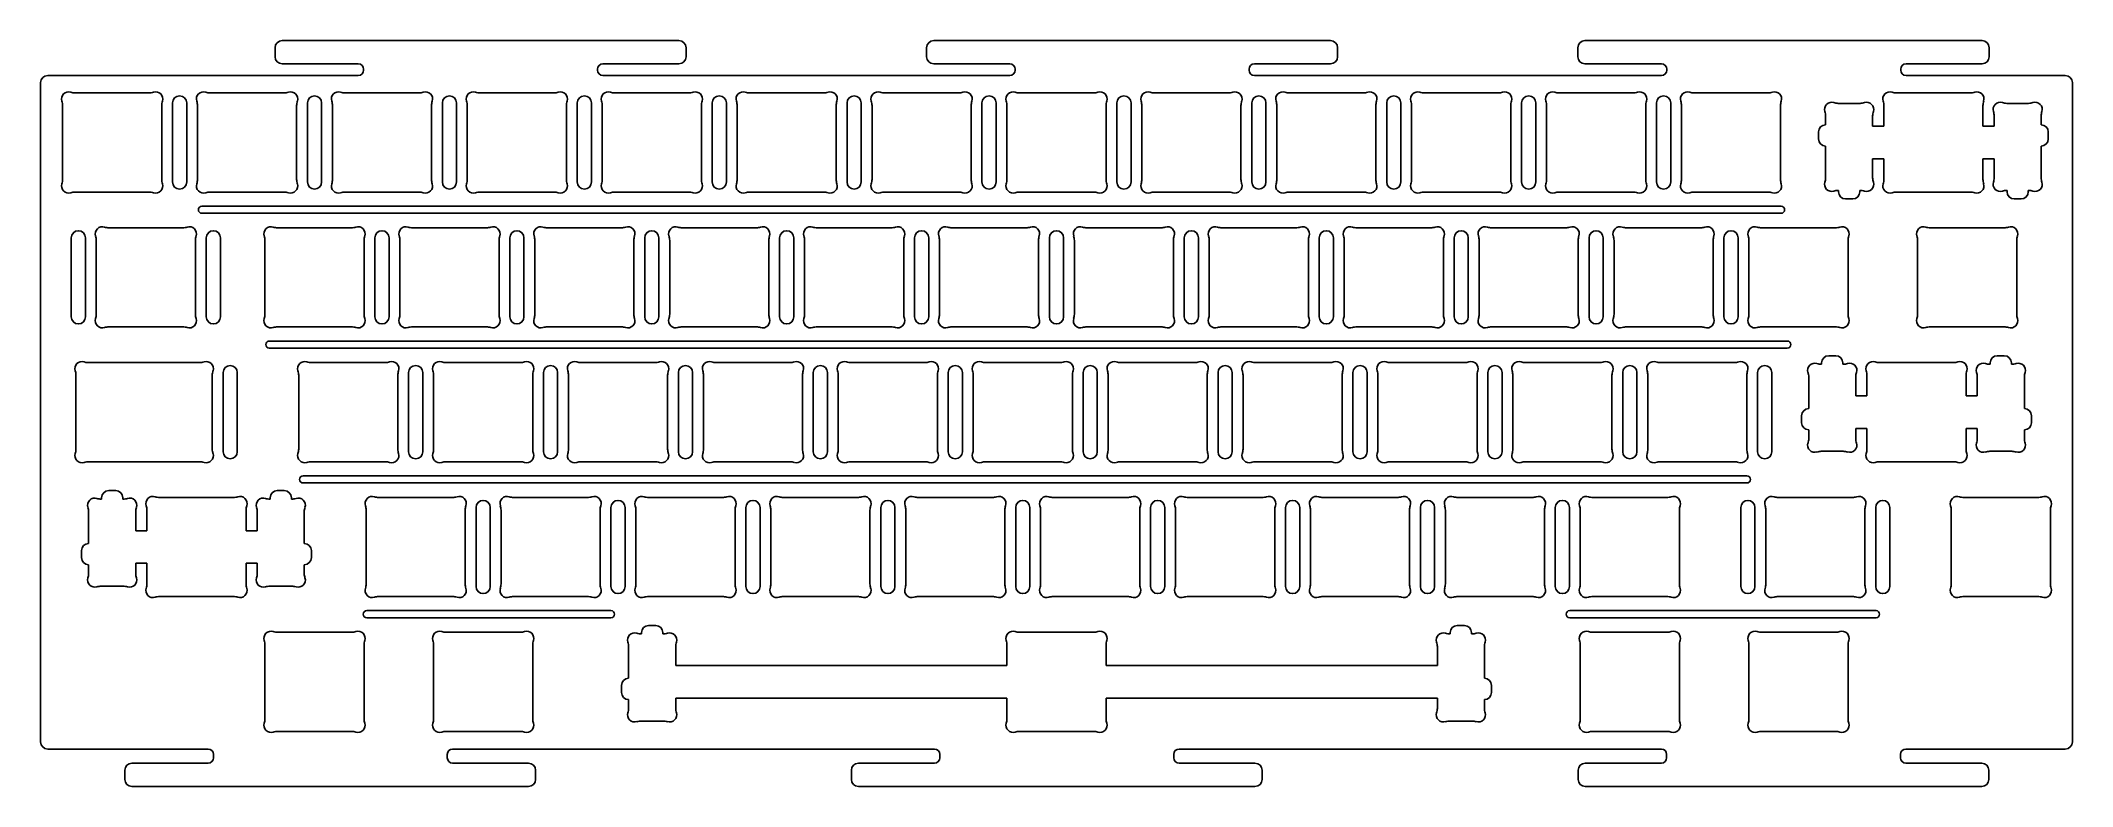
# Model space of a CAD drawing. Header units: millimetres. Extents: x 1946 to 2233, y 1790 to 1896.
import ezdxf

# ---------------------------------------------------------------- set-up
doc = ezdxf.new("R2010")
doc.units = ezdxf.units.MM

msp = doc.modelspace()

# ---------------------------------------------------------------- linework, layer by layer
for p, q in [((1979.34, 1894.51), (1979.34, 1893.23)), ((2036.37, 1895.51), (1980.34, 1895.51)), ((2037.37, 1893.23), (2037.37, 1894.51)), ((2071.34, 1894.51), (2071.34, 1893.23)), ((2128.37, 1895.51), (2072.34, 1895.51)), ((2129.37, 1893.23), (2129.37, 1894.51)), ((2163.29, 1894.51), (2163.29, 1893.23)), ((2220.39, 1895.51), (2164.29, 1895.51)), ((2221.39, 1894.51), (2221.39, 1893.23)), ((1980.34, 1892.23), (1991.09, 1892.23)), ((1991.84, 1891.48), (1991.84, 1891.33)), ((2024.87, 1891.48), (2024.87, 1891.33)), ((2025.62, 1892.23), (2036.37, 1892.23)), ((2072.34, 1892.23), (2083.09, 1892.23)), ((2083.84, 1891.33), (2083.84, 1891.48)), ((2116.87, 1891.48), (2116.87, 1891.33)), ((2117.62, 1892.23), (2128.37, 1892.23)), ((2164.29, 1892.23), (2175.11, 1892.23)), ((2175.86, 1891.33), (2175.86, 1891.48)), ((2208.89, 1891.48), (2208.89, 1891.33)), ((2220.39, 1892.23), (2209.64, 1892.23)), ((1946.23, 1889.58), (1946.23, 1796.43)), ((1991.09, 1890.58), (1947.23, 1890.58)), ((1951.11, 1888.12), (1961.55, 1888.12)), ((1970.16, 1888.12), (1980.6, 1888.12)), ((1989.21, 1888.12), (1999.65, 1888.12)), ((2008.26, 1888.12), (2018.7, 1888.12)), ((2025.62, 1890.58), (2083.09, 1890.58)), ((2027.31, 1888.12), (2037.75, 1888.12)), ((2046.36, 1888.12), (2056.8, 1888.12)), ((2065.41, 1888.12), (2075.85, 1888.12)), ((2084.46, 1888.12), (2094.9, 1888.12)), ((2103.51, 1888.12), (2113.95, 1888.12)), ((2117.62, 1890.58), (2175.11, 1890.58)), ((2122.56, 1888.12), (2133, 1888.12)), ((2141.61, 1888.12), (2152.05, 1888.12)), ((2160.66, 1888.12), (2171.1, 1888.12)), ((2179.71, 1888.12), (2190.15, 1888.12)), ((2208.29, 1888.12), (2218.73, 1888.12)), ((2209.64, 1890.58), (2232.13, 1890.58)), ((2233.13, 1889.58), (2233.13, 1796.43)), ((1949.33, 1886.34), (1949.33, 1875.9)), ((1963.33, 1886.34), (1963.33, 1875.9)), ((1964.86, 1886.71), (1964.86, 1875.54)), ((1966.86, 1875.54), (1966.86, 1886.71)), ((1968.38, 1886.34), (1968.38, 1875.9)), ((1982.38, 1886.34), (1982.38, 1875.9)), ((1983.91, 1886.71), (1983.91, 1875.54)), ((1985.91, 1875.54), (1985.91, 1886.71)), ((1987.43, 1886.34), (1987.43, 1875.9)), ((2001.43, 1886.34), (2001.43, 1875.9)), ((2002.96, 1886.71), (2002.96, 1875.54)), ((2004.96, 1875.54), (2004.96, 1886.71)), ((2006.48, 1886.34), (2006.48, 1875.9)), ((2020.48, 1886.34), (2020.48, 1875.9)), ((2022.01, 1886.71), (2022.01, 1875.54)), ((2024.01, 1875.54), (2024.01, 1886.71)), ((2025.53, 1886.34), (2025.53, 1875.9)), ((2039.53, 1886.34), (2039.53, 1875.9)), ((2041.06, 1886.71), (2041.06, 1875.54)), ((2043.06, 1875.54), (2043.06, 1886.71)), ((2044.58, 1886.34), (2044.58, 1875.9)), ((2058.58, 1886.34), (2058.58, 1875.9)), ((2060.1, 1886.71), (2060.1, 1875.54)), ((2062.1, 1875.54), (2062.1, 1886.71)), ((2063.63, 1886.34), (2063.63, 1875.9)), ((2077.63, 1886.34), (2077.63, 1875.9)), ((2079.16, 1886.71), (2079.16, 1875.54)), ((2081.16, 1875.54), (2081.16, 1886.71)), ((2082.68, 1886.34), (2082.68, 1875.9)), ((2096.68, 1886.34), (2096.68, 1875.9)), ((2098.21, 1886.71), (2098.21, 1875.54)), ((2100.21, 1875.54), (2100.21, 1886.71)), ((2101.73, 1886.34), (2101.73, 1875.9)), ((2115.73, 1886.34), (2115.73, 1875.9)), ((2117.26, 1886.71), (2117.26, 1875.54)), ((2119.26, 1875.54), (2119.26, 1886.71)), ((2120.78, 1886.34), (2120.78, 1875.9)), ((2134.78, 1886.34), (2134.78, 1875.9)), ((2136.31, 1886.71), (2136.31, 1875.54)), ((2138.31, 1875.54), (2138.31, 1886.71)), ((2139.83, 1886.34), (2139.83, 1875.9)), ((2153.83, 1886.34), (2153.83, 1875.9)), ((2155.36, 1886.71), (2155.36, 1875.54)), ((2157.36, 1875.54), (2157.36, 1886.71)), ((2158.88, 1886.34), (2158.88, 1875.9)), ((2172.88, 1886.34), (2172.88, 1875.9)), ((2174.41, 1886.71), (2174.41, 1875.54)), ((2176.41, 1875.54), (2176.41, 1886.71)), ((2177.93, 1886.34), (2177.93, 1875.9)), ((2191.93, 1886.34), (2191.93, 1875.9)), ((2200.06, 1886.65), (2203.15, 1886.65)), ((2206.51, 1883.42), (2206.51, 1886.34)), ((2220.51, 1883.42), (2220.51, 1886.34)), ((2226.95, 1886.65), (2223.86, 1886.65)), ((2197.28, 1881.62), (2197.28, 1882.62)), ((2198.28, 1884.87), (2198.28, 1883.62)), ((2204.93, 1884.87), (2204.93, 1883.42)), ((2206.51, 1883.42), (2204.93, 1883.42)), ((2220.51, 1883.42), (2222.08, 1883.42)), ((2222.08, 1884.87), (2222.08, 1883.42)), ((2228.73, 1884.87), (2228.73, 1883.62)), ((2229.73, 1881.62), (2229.73, 1882.62)), ((2198.28, 1876.13), (2198.28, 1880.62)), ((2228.73, 1876.13), (2228.73, 1880.62)), ((2206.51, 1878.82), (2204.93, 1878.82)), ((2204.93, 1878.82), (2204.93, 1876.13)), ((2206.51, 1875.9), (2206.51, 1878.82)), ((2220.51, 1875.9), (2220.51, 1878.82)), ((2220.51, 1878.82), (2222.08, 1878.82)), ((2222.08, 1878.82), (2222.08, 1876.13)), ((1951.11, 1874.12), (1961.55, 1874.12)), ((1970.16, 1874.12), (1980.6, 1874.12)), ((1989.21, 1874.12), (1999.65, 1874.12)), ((2008.26, 1874.12), (2018.7, 1874.12)), ((2027.31, 1874.12), (2037.75, 1874.12)), ((2046.36, 1874.12), (2056.8, 1874.12)), ((2065.41, 1874.12), (2075.85, 1874.12)), ((2084.46, 1874.12), (2094.9, 1874.12)), ((2103.51, 1874.12), (2113.95, 1874.12)), ((2122.56, 1874.12), (2133, 1874.12)), ((2141.61, 1874.12), (2152.05, 1874.12)), ((2160.66, 1874.12), (2171.1, 1874.12)), ((2179.71, 1874.12), (2190.15, 1874.12)), ((2200.06, 1874.35), (2200.11, 1874.35)), ((2200.11, 1874.15), (2200.11, 1874.35)), ((2203.15, 1874.35), (2203.11, 1874.35)), ((2203.11, 1874.15), (2203.11, 1874.35)), ((2208.29, 1874.12), (2218.73, 1874.12)), ((2223.86, 1874.35), (2223.91, 1874.35)), ((2223.91, 1874.15), (2223.91, 1874.35)), ((2226.91, 1874.15), (2226.91, 1874.35)), ((2226.95, 1874.35), (2226.91, 1874.35)), ((1969, 1872.12), (2192, 1872.12)), ((1969, 1871.12), (2192, 1871.12)), ((2201.11, 1873.15), (2202.11, 1873.15)), ((2225.91, 1873.15), (2224.91, 1873.15)), ((1955.87, 1869.07), (1966.31, 1869.07)), ((1979.69, 1869.07), (1990.13, 1869.07)), ((1998.74, 1869.07), (2009.18, 1869.07)), ((2017.79, 1869.07), (2028.23, 1869.07)), ((2036.84, 1869.07), (2047.28, 1869.07)), ((2055.89, 1869.07), (2066.33, 1869.07)), ((2074.93, 1869.07), (2085.38, 1869.07)), ((2093.98, 1869.07), (2104.43, 1869.07)), ((2113.04, 1869.07), (2123.48, 1869.07)), ((2132.09, 1869.07), (2142.53, 1869.07)), ((2151.14, 1869.07), (2161.58, 1869.07)), ((2170.19, 1869.07), (2180.63, 1869.07)), ((2189.24, 1869.07), (2199.68, 1869.07)), ((2213.05, 1869.07), (2223.49, 1869.07)), ((1950.56, 1867.66), (1950.56, 1856.49)), ((1952.56, 1856.49), (1952.56, 1867.66)), ((1954.09, 1867.29), (1954.09, 1856.85)), ((1968.09, 1867.29), (1968.09, 1856.85)), ((1969.62, 1867.66), (1969.62, 1856.49)), ((1971.62, 1856.49), (1971.62, 1867.66)), ((1977.91, 1867.29), (1977.91, 1856.85)), ((1991.91, 1867.29), (1991.91, 1856.85)), ((1993.43, 1867.66), (1993.43, 1856.49)), ((1995.43, 1856.49), (1995.43, 1867.66)), ((1996.96, 1867.29), (1996.96, 1856.85)), ((2010.96, 1867.29), (2010.96, 1856.85)), ((2012.48, 1867.66), (2012.48, 1856.49)), ((2014.48, 1856.49), (2014.48, 1867.66)), ((2016.01, 1867.29), (2016.01, 1856.85)), ((2030.01, 1867.29), (2030.01, 1856.85)), ((2031.53, 1867.66), (2031.53, 1856.49)), ((2033.53, 1856.49), (2033.53, 1867.66)), ((2035.06, 1867.29), (2035.06, 1856.85)), ((2049.06, 1867.29), (2049.06, 1856.85)), ((2050.58, 1867.66), (2050.58, 1856.49)), ((2052.58, 1856.49), (2052.58, 1867.66)), ((2054.11, 1867.29), (2054.11, 1856.85)), ((2068.11, 1867.29), (2068.11, 1856.85)), ((2069.63, 1867.66), (2069.63, 1856.49)), ((2071.63, 1856.49), (2071.63, 1867.66)), ((2073.15, 1867.29), (2073.15, 1856.85)), ((2087.15, 1867.29), (2087.15, 1856.85)), ((2088.68, 1867.66), (2088.68, 1856.49)), ((2090.68, 1856.49), (2090.68, 1867.66)), ((2092.2, 1867.29), (2092.2, 1856.85)), ((2106.2, 1867.29), (2106.2, 1856.85)), ((2107.73, 1867.66), (2107.73, 1856.49)), ((2109.73, 1856.49), (2109.73, 1867.66)), ((2111.26, 1867.29), (2111.26, 1856.85)), ((2125.26, 1867.29), (2125.26, 1856.85)), ((2126.78, 1867.66), (2126.78, 1856.49)), ((2128.78, 1856.49), (2128.78, 1867.66)), ((2130.31, 1867.29), (2130.31, 1856.85)), ((2144.31, 1867.29), (2144.31, 1856.85)), ((2145.83, 1867.66), (2145.83, 1856.49)), ((2147.83, 1856.49), (2147.83, 1867.66)), ((2149.36, 1867.29), (2149.36, 1856.85)), ((2163.36, 1867.29), (2163.36, 1856.85)), ((2164.88, 1867.66), (2164.88, 1856.49)), ((2166.88, 1856.49), (2166.88, 1867.66)), ((2168.41, 1867.29), (2168.41, 1856.85)), ((2182.41, 1867.29), (2182.41, 1856.85)), ((2183.93, 1867.66), (2183.93, 1856.49)), ((2185.93, 1856.49), (2185.93, 1867.66)), ((2187.46, 1867.29), (2187.46, 1856.85)), ((2201.46, 1867.29), (2201.46, 1856.85)), ((2211.27, 1867.29), (2211.27, 1856.85)), ((2225.27, 1867.29), (2225.27, 1856.85)), ((1955.87, 1855.07), (1966.31, 1855.07)), ((1979.69, 1855.07), (1990.13, 1855.07)), ((1998.74, 1855.07), (2009.18, 1855.07)), ((2017.79, 1855.07), (2028.23, 1855.07)), ((2036.84, 1855.07), (2047.28, 1855.07)), ((2055.89, 1855.07), (2066.33, 1855.07)), ((2074.93, 1855.07), (2085.38, 1855.07)), ((2093.98, 1855.07), (2104.43, 1855.07)), ((2113.04, 1855.07), (2123.48, 1855.07)), ((2132.09, 1855.07), (2142.53, 1855.07)), ((2151.14, 1855.07), (2161.58, 1855.07)), ((2170.19, 1855.07), (2180.63, 1855.07)), ((2189.24, 1855.07), (2199.68, 1855.07)), ((2213.05, 1855.07), (2223.49, 1855.07)), ((1978.52, 1853.07), (2192.88, 1853.07)), ((1978.52, 1852.07), (2192.88, 1852.07)), ((2198.72, 1850.99), (2199.72, 1850.99)), ((2223.52, 1850.99), (2222.52, 1850.99)), ((1951.21, 1848.63), (1951.21, 1837.69)), ((1952.6, 1850.02), (1968.69, 1850.02)), ((1970.47, 1848.24), (1970.47, 1837.8)), ((1972, 1848.61), (1972, 1837.44)), ((1974, 1837.44), (1974, 1848.61)), ((1982.67, 1848.24), (1982.67, 1837.8)), ((1984.45, 1850.02), (1994.89, 1850.02)), ((1996.67, 1848.24), (1996.67, 1837.8)), ((1998.19, 1848.61), (1998.19, 1837.44)), ((2000.19, 1837.44), (2000.19, 1848.61)), ((2001.72, 1848.24), (2001.72, 1837.8)), ((2003.5, 1850.02), (2013.94, 1850.02)), ((2015.72, 1848.24), (2015.72, 1837.8)), ((2017.24, 1848.61), (2017.24, 1837.44)), ((2019.24, 1837.44), (2019.24, 1848.61)), ((2020.77, 1848.24), (2020.77, 1837.8)), ((2022.55, 1850.02), (2032.99, 1850.02)), ((2034.77, 1848.24), (2034.77, 1837.8)), ((2036.29, 1848.61), (2036.29, 1837.44)), ((2038.29, 1837.44), (2038.29, 1848.61)), ((2039.82, 1848.24), (2039.82, 1837.8)), ((2041.6, 1850.02), (2052.04, 1850.02)), ((2053.82, 1848.24), (2053.82, 1837.8)), ((2055.34, 1848.61), (2055.34, 1837.44)), ((2057.34, 1837.44), (2057.34, 1848.61)), ((2058.87, 1848.24), (2058.87, 1837.8)), ((2060.65, 1850.02), (2071.09, 1850.02)), ((2072.87, 1848.24), (2072.87, 1837.8)), ((2074.39, 1848.61), (2074.39, 1837.44)), ((2076.39, 1837.44), (2076.39, 1848.61)), ((2077.92, 1848.24), (2077.92, 1837.8)), ((2079.7, 1850.02), (2090.14, 1850.02)), ((2091.92, 1848.24), (2091.92, 1837.8)), ((2093.44, 1848.61), (2093.44, 1837.44)), ((2095.44, 1837.44), (2095.44, 1848.61)), ((2096.97, 1848.24), (2096.97, 1837.8)), ((2098.75, 1850.02), (2109.19, 1850.02)), ((2110.97, 1848.24), (2110.97, 1837.8)), ((2112.49, 1848.61), (2112.49, 1837.44)), ((2114.49, 1837.44), (2114.49, 1848.61)), ((2116.02, 1848.24), (2116.02, 1837.8)), ((2117.8, 1850.02), (2128.24, 1850.02)), ((2130.02, 1848.24), (2130.02, 1837.8)), ((2131.54, 1848.61), (2131.54, 1837.44)), ((2133.54, 1837.44), (2133.54, 1848.61)), ((2135.07, 1848.24), (2135.07, 1837.8)), ((2136.85, 1850.02), (2147.29, 1850.02)), ((2149.07, 1848.24), (2149.07, 1837.8)), ((2150.59, 1848.61), (2150.59, 1837.44)), ((2152.59, 1837.44), (2152.59, 1848.61)), ((2154.12, 1848.24), (2154.12, 1837.8)), ((2155.9, 1850.02), (2166.34, 1850.02)), ((2168.12, 1848.24), (2168.12, 1837.8)), ((2169.64, 1848.61), (2169.64, 1837.44)), ((2171.64, 1837.44), (2171.64, 1848.61)), ((2173.17, 1848.24), (2173.17, 1837.8)), ((2174.95, 1850.02), (2185.39, 1850.02)), ((2187.17, 1848.24), (2187.17, 1837.8)), ((2188.69, 1848.61), (2188.69, 1837.44)), ((2190.69, 1837.44), (2190.69, 1848.61)), ((2195.9, 1848.01), (2195.9, 1843.52)), ((2197.68, 1849.79), (2197.72, 1849.79)), ((2197.72, 1849.99), (2197.72, 1849.79)), ((2200.72, 1849.99), (2200.72, 1849.79)), ((2200.77, 1849.79), (2200.72, 1849.79)), ((2202.55, 1845.32), (2202.55, 1848.01)), ((2204.12, 1848.24), (2204.12, 1845.32)), ((2216.35, 1850.02), (2205.9, 1850.02)), ((2218.12, 1848.24), (2218.12, 1845.32)), ((2219.7, 1845.32), (2219.7, 1848.01)), ((2221.48, 1849.79), (2221.52, 1849.79)), ((2221.52, 1849.99), (2221.52, 1849.79)), ((2224.52, 1849.99), (2224.52, 1849.79)), ((2224.57, 1849.79), (2224.52, 1849.79)), ((2226.35, 1848.01), (2226.35, 1843.52)), ((2204.12, 1845.32), (2202.55, 1845.32)), ((2218.12, 1845.32), (2219.7, 1845.32)), ((2194.9, 1842.52), (2194.9, 1841.52)), ((2227.35, 1842.52), (2227.35, 1841.52)), ((2195.9, 1839.27), (2195.9, 1840.52)), ((2202.55, 1839.27), (2202.55, 1840.72)), ((2204.12, 1840.72), (2202.55, 1840.72)), ((2204.12, 1840.72), (2204.12, 1837.8)), ((2218.12, 1840.72), (2218.12, 1837.8)), ((2218.12, 1840.72), (2219.7, 1840.72)), ((2219.7, 1839.27), (2219.7, 1840.72)), ((2226.35, 1839.27), (2226.35, 1840.52)), ((2197.68, 1837.49), (2200.77, 1837.49)), ((2224.57, 1837.49), (2221.48, 1837.49)), ((1953, 1836.02), (1968.69, 1836.02)), ((1983.29, 1834.02), (2187.17, 1834.02)), ((1984.45, 1836.02), (1994.89, 1836.02)), ((2003.5, 1836.02), (2013.94, 1836.02)), ((2022.55, 1836.02), (2032.99, 1836.02)), ((2041.6, 1836.02), (2052.04, 1836.02)), ((2060.65, 1836.02), (2071.09, 1836.02)), ((2079.7, 1836.02), (2090.14, 1836.02)), ((2098.75, 1836.02), (2109.19, 1836.02)), ((2117.8, 1836.02), (2128.24, 1836.02)), ((2136.85, 1836.02), (2147.29, 1836.02)), ((2155.9, 1836.02), (2166.34, 1836.02)), ((2174.95, 1836.02), (2185.39, 1836.02)), ((2216.35, 1836.02), (2205.9, 1836.02)), ((1954.79, 1830.74), (1954.84, 1830.74)), ((1954.84, 1830.94), (1954.84, 1830.74)), ((1955.84, 1831.94), (1956.84, 1831.94)), ((1957.84, 1830.94), (1957.84, 1830.74)), ((1957.88, 1830.74), (1957.84, 1830.74)), ((1973.46, 1830.97), (1963.02, 1830.97)), ((1978.59, 1830.74), (1978.64, 1830.74)), ((1978.64, 1830.94), (1978.64, 1830.74)), ((1980.64, 1831.94), (1979.64, 1831.94)), ((1981.64, 1830.94), (1981.64, 1830.74)), ((1981.68, 1830.74), (1981.64, 1830.74)), ((1983.29, 1833.02), (2187.17, 1833.02)), ((1993.97, 1830.97), (2004.41, 1830.97)), ((2013.02, 1830.97), (2023.46, 1830.97)), ((2032.07, 1830.97), (2042.51, 1830.97)), ((2051.12, 1830.97), (2061.57, 1830.97)), ((2070.17, 1830.97), (2080.62, 1830.97)), ((2089.22, 1830.97), (2099.67, 1830.97)), ((2108.27, 1830.97), (2118.72, 1830.97)), ((2127.32, 1830.97), (2137.77, 1830.97)), ((2146.37, 1830.97), (2156.82, 1830.97)), ((2165.42, 1830.97), (2175.87, 1830.97)), ((2191.62, 1830.97), (2202.06, 1830.97)), ((2217.81, 1830.97), (2228.25, 1830.97)), ((1953.01, 1828.96), (1953.01, 1824.47)), ((1959.66, 1826.27), (1959.66, 1828.96)), ((1961.24, 1829.19), (1961.24, 1826.27)), ((1975.24, 1829.19), (1975.24, 1826.27)), ((1976.81, 1826.27), (1976.81, 1828.96)), ((1983.46, 1828.96), (1983.46, 1824.47)), ((1992.19, 1829.19), (1992.19, 1818.75)), ((2006.19, 1829.19), (2006.19, 1818.75)), ((2007.72, 1829.56), (2007.72, 1818.39)), ((2009.72, 1818.39), (2009.72, 1829.56)), ((2011.24, 1829.19), (2011.24, 1818.75)), ((2025.24, 1829.19), (2025.24, 1818.75)), ((2026.77, 1829.56), (2026.77, 1818.39)), ((2028.77, 1818.39), (2028.77, 1829.56)), ((2030.29, 1829.19), (2030.29, 1818.75)), ((2044.29, 1829.19), (2044.29, 1818.75)), ((2045.82, 1829.56), (2045.82, 1818.39)), ((2047.82, 1818.39), (2047.82, 1829.56)), ((2049.34, 1829.19), (2049.34, 1818.75)), ((2063.34, 1829.19), (2063.34, 1818.75)), ((2064.87, 1829.56), (2064.87, 1818.39)), ((2066.87, 1818.39), (2066.87, 1829.56)), ((2068.39, 1829.19), (2068.39, 1818.75)), ((2082.39, 1829.19), (2082.39, 1818.75)), ((2083.92, 1829.56), (2083.92, 1818.39)), ((2085.92, 1818.39), (2085.92, 1829.56)), ((2087.44, 1829.19), (2087.44, 1818.75)), ((2101.44, 1829.19), (2101.44, 1818.75)), ((2102.97, 1829.56), (2102.97, 1818.39)), ((2104.97, 1818.39), (2104.97, 1829.56)), ((2106.49, 1829.19), (2106.49, 1818.75)), ((2120.49, 1829.19), (2120.49, 1818.75)), ((2122.02, 1829.56), (2122.02, 1818.39)), ((2124.02, 1818.39), (2124.02, 1829.56)), ((2125.54, 1829.19), (2125.54, 1818.75)), ((2139.54, 1829.19), (2139.54, 1818.75)), ((2141.07, 1829.56), (2141.07, 1818.39)), ((2143.07, 1818.39), (2143.07, 1829.56)), ((2144.59, 1829.19), (2144.59, 1818.75)), ((2158.59, 1829.19), (2158.59, 1818.75)), ((2160.12, 1829.56), (2160.12, 1818.39)), ((2162.12, 1818.39), (2162.12, 1829.56)), ((2163.64, 1829.19), (2163.64, 1818.75)), ((2177.64, 1829.19), (2177.64, 1818.75)), ((2186.31, 1829.56), (2186.31, 1818.39)), ((2188.31, 1818.39), (2188.31, 1829.56)), ((2189.84, 1829.19), (2189.84, 1818.75)), ((2203.84, 1829.19), (2203.84, 1818.75)), ((2205.36, 1818.39), (2205.36, 1829.56)), ((2207.36, 1829.56), (2207.36, 1818.39)), ((2216.03, 1829.19), (2216.03, 1818.75)), ((2230.03, 1829.19), (2230.03, 1818.75)), ((1961.24, 1826.27), (1959.66, 1826.27)), ((1975.24, 1826.27), (1976.81, 1826.27)), ((1952.01, 1823.47), (1952.01, 1822.47)), ((1984.46, 1823.47), (1984.46, 1822.47)), ((1953.01, 1820.22), (1953.01, 1821.47)), ((1959.66, 1820.22), (1959.66, 1821.67)), ((1961.24, 1821.67), (1959.66, 1821.67)), ((1961.24, 1821.67), (1961.24, 1818.75)), ((1975.24, 1821.67), (1976.81, 1821.67)), ((1975.24, 1821.67), (1975.24, 1818.75)), ((1976.81, 1820.22), (1976.81, 1821.67)), ((1983.46, 1820.22), (1983.46, 1821.47)), ((1954.79, 1818.44), (1957.88, 1818.44)), ((1973.46, 1816.97), (1963.02, 1816.97)), ((1981.68, 1818.44), (1978.59, 1818.44)), ((1993.97, 1816.97), (2004.41, 1816.97)), ((2013.02, 1816.97), (2023.46, 1816.97)), ((2032.07, 1816.97), (2042.51, 1816.97)), ((2051.12, 1816.97), (2061.57, 1816.97)), ((2070.17, 1816.97), (2080.62, 1816.97)), ((2089.22, 1816.97), (2099.67, 1816.97)), ((2108.27, 1816.97), (2118.72, 1816.97)), ((2127.32, 1816.97), (2137.77, 1816.97)), ((2146.37, 1816.97), (2156.82, 1816.97)), ((2165.42, 1816.97), (2175.87, 1816.97)), ((2191.62, 1816.97), (2202.06, 1816.97)), ((2217.81, 1816.97), (2228.25, 1816.97)), ((1992.29, 1814.98), (2026.77, 1814.98)), ((1992.29, 1813.98), (2026.77, 1813.98)), ((2162.15, 1814.98), (2205.41, 1814.98)), ((2162.15, 1813.98), (2205.41, 1813.98)), ((1979.69, 1811.92), (1990.13, 1811.92)), ((2003.5, 1811.92), (2013.94, 1811.92)), ((2031.04, 1811.69), (2031.08, 1811.69)), ((2031.08, 1811.89), (2031.08, 1811.69)), ((2032.08, 1812.89), (2033.08, 1812.89)), ((2034.08, 1811.89), (2034.08, 1811.69)), ((2034.13, 1811.69), (2034.08, 1811.69)), ((2084.46, 1811.92), (2094.9, 1811.92)), ((2145.24, 1811.69), (2145.28, 1811.69)), ((2145.28, 1811.89), (2145.28, 1811.69)), ((2147.28, 1812.89), (2146.28, 1812.89)), ((2148.28, 1811.89), (2148.28, 1811.69)), ((2148.33, 1811.69), (2148.28, 1811.69)), ((2165.42, 1811.92), (2175.87, 1811.92)), ((2189.24, 1811.92), (2199.68, 1811.92)), ((1977.91, 1810.14), (1977.91, 1799.7)), ((1991.91, 1810.14), (1991.91, 1799.7)), ((2001.72, 1810.14), (2001.72, 1799.7)), ((2015.72, 1810.14), (2015.72, 1799.7)), ((2029.26, 1809.91), (2029.26, 1805.42)), ((2035.91, 1807.22), (2035.91, 1809.91)), ((2082.68, 1810.14), (2082.68, 1807.22)), ((2096.68, 1810.14), (2096.68, 1807.22)), ((2143.46, 1807.22), (2143.46, 1809.91)), ((2150.11, 1809.91), (2150.11, 1805.42)), ((2163.64, 1810.14), (2163.64, 1799.7)), ((2177.64, 1810.14), (2177.64, 1799.7)), ((2187.46, 1810.14), (2187.46, 1799.7)), ((2201.46, 1810.14), (2201.46, 1799.7)), ((2028.26, 1804.42), (2028.26, 1803.42)), ((2029.26, 1801.17), (2029.26, 1802.42)), ((2035.91, 1801.17), (2035.91, 1802.62)), ((2082.68, 1802.62), (2082.68, 1799.7)), ((2096.68, 1802.62), (2096.68, 1799.7)), ((2143.46, 1801.17), (2143.46, 1802.62)), ((2150.11, 1801.17), (2150.11, 1802.42)), ((2151.11, 1804.42), (2151.11, 1803.42)), ((2031.04, 1799.39), (2034.13, 1799.39)), ((2148.33, 1799.39), (2145.24, 1799.39)), ((1979.69, 1797.92), (1990.13, 1797.92)), ((2003.5, 1797.92), (2013.94, 1797.92)), ((2084.46, 1797.92), (2094.9, 1797.92)), ((2165.42, 1797.92), (2175.87, 1797.92)), ((2189.24, 1797.92), (2199.68, 1797.92)), ((1969.88, 1795.43), (1947.23, 1795.43)), ((1959.13, 1793.43), (1969.88, 1793.43)), ((1970.63, 1794.18), (1970.63, 1794.68)), ((2003.66, 1794.68), (2003.66, 1794.18)), ((2072.46, 1795.43), (2004.41, 1795.43)), ((2004.41, 1793.43), (2015.13, 1793.43)), ((2061.71, 1793.43), (2072.46, 1793.43)), ((2073.21, 1794.18), (2073.21, 1794.68)), ((2106.24, 1794.68), (2106.24, 1794.18)), ((2175.09, 1795.43), (2106.99, 1795.43)), ((2106.99, 1793.43), (2117.71, 1793.43)), ((2164.34, 1793.43), (2175.09, 1793.43)), ((2175.84, 1794.18), (2175.84, 1794.68)), ((2208.87, 1794.18), (2208.87, 1794.68)), ((2209.62, 1795.43), (2232.13, 1795.43)), ((2220.34, 1793.43), (2209.62, 1793.43)), ((1958.13, 1791.15), (1958.13, 1792.43)), ((2016.13, 1792.43), (2016.13, 1791.15)), ((2060.71, 1791.15), (2060.71, 1792.43)), ((2118.71, 1792.43), (2118.71, 1791.15)), ((2163.34, 1791.15), (2163.34, 1792.43)), ((2221.34, 1791.15), (2221.34, 1792.43)), ((2015.13, 1790.15), (1959.13, 1790.15)), ((2117.71, 1790.15), (2061.71, 1790.15)), ((2220.34, 1790.15), (2164.34, 1790.15))]:
    msp.add_line(p, q)
at = {"color": 0}
for p, q in [((2082.68, 1807.22), (2035.91, 1807.22)), ((2143.46, 1807.22), (2096.68, 1807.22)), ((2035.91, 1802.62), (2082.68, 1802.62)), ((2096.68, 1802.62), (2143.46, 1802.62))]:
    msp.add_line(p, q, dxfattribs=at)
for points in [[(1951.12, 1848.86), (1951.21, 1848.63)], [(1952.37, 1850.12), (1952.6, 1850.02)]]:
    msp.add_lwpolyline(points)
for centre, radius, start, end in [((1980.34, 1894.51), 1, 90, 180), ((2036.37, 1894.51), 1, 0, 90), ((2072.34, 1894.51), 1, 90, 180), ((2128.37, 1894.51), 1, 0, 90), ((2164.29, 1894.51), 1, 90, 180), ((2220.39, 1894.51), 1, 0, 90), ((1980.34, 1893.23), 1, 180, 270), ((1991.09, 1891.48), 0.75, 0, 90), ((1991.09, 1891.33), 0.75, 270, 0), ((2025.62, 1891.48), 0.75, 90, 180), ((2025.62, 1891.33), 0.75, 180, 270), ((2036.37, 1893.23), 1, 270, 0), ((2072.34, 1893.23), 1, 180, 270), ((2083.09, 1891.48), 0.75, 360, 90), ((2083.09, 1891.33), 0.75, 270, 360), ((2117.62, 1891.48), 0.75, 90, 180), ((2117.62, 1891.33), 0.75, 180, 270), ((2128.37, 1893.23), 1, 270, 0), ((2164.29, 1893.23), 1, 180, 270), ((2175.11, 1891.48), 0.75, 0, 90), ((2175.11, 1891.33), 0.75, 270, 0), ((2209.64, 1891.48), 0.75, 90, 180), ((2209.64, 1891.33), 0.75, 180, 270), ((2220.39, 1893.23), 1, 270, 0), ((1947.23, 1889.58), 1, 90, 180), ((1950.18, 1887.27), 1, 72.0237, 197.9763), ((1951.11, 1890.12), 2, 252.0237, 270), ((1961.55, 1890.12), 2, 270, 287.9763), ((1962.48, 1887.27), 1, 342.0237, 107.9763), ((1969.23, 1887.27), 1, 72.0237, 197.9763), ((1970.16, 1890.12), 2, 252.0237, 270), ((1980.6, 1890.12), 2, 270, 287.9763), ((1981.53, 1887.27), 1, 342.0237, 107.9763), ((1988.28, 1887.27), 1, 72.0237, 197.9763), ((1989.21, 1890.12), 2, 252.0237, 270), ((1999.65, 1890.12), 2, 270, 287.9763), ((2000.58, 1887.27), 1, 342.0237, 107.9763), ((2007.33, 1887.27), 1, 72.0237, 197.9763), ((2008.26, 1890.12), 2, 252.0237, 270), ((2018.7, 1890.12), 2, 270, 287.9763), ((2019.63, 1887.27), 1, 342.0237, 107.9763), ((2026.38, 1887.27), 1, 72.0237, 197.9763), ((2027.31, 1890.12), 2, 252.0237, 270), ((2037.75, 1890.12), 2, 270, 287.9763), ((2038.68, 1887.27), 1, 342.0237, 107.9763), ((2045.43, 1887.27), 1, 72.0237, 197.9763), ((2046.36, 1890.12), 2, 252.0237, 270), ((2056.8, 1890.12), 2, 270, 287.9763), ((2057.73, 1887.27), 1, 342.0237, 107.9763), ((2064.48, 1887.27), 1, 72.0237, 197.9763), ((2065.41, 1890.12), 2, 252.0237, 270), ((2075.85, 1890.12), 2, 270, 287.9763), ((2076.78, 1887.27), 1, 342.0237, 107.9763), ((2083.54, 1887.27), 1, 72.0237, 197.9763), ((2084.46, 1890.12), 2, 252.0237, 270), ((2094.9, 1890.12), 2, 270, 287.9763), ((2095.83, 1887.27), 1, 342.0237, 107.9763), ((2102.59, 1887.27), 1, 72.0237, 197.9763), ((2103.51, 1890.12), 2, 252.0237, 270), ((2113.95, 1890.12), 2, 270, 287.9763), ((2114.88, 1887.27), 1, 342.0237, 107.9763), ((2121.64, 1887.27), 1, 72.0237, 197.9763), ((2122.56, 1890.12), 2, 252.0237, 270), ((2133, 1890.12), 2, 270, 287.9763), ((2133.93, 1887.27), 1, 342.0237, 107.9763), ((2140.69, 1887.27), 1, 72.0237, 197.9763), ((2141.61, 1890.12), 2, 252.0237, 270), ((2152.05, 1890.12), 2, 270, 287.9763), ((2152.98, 1887.27), 1, 342.0237, 107.9763), ((2159.74, 1887.27), 1, 72.0237, 197.9763), ((2160.66, 1890.12), 2, 252.0237, 270), ((2171.1, 1890.12), 2, 270, 287.9763), ((2172.03, 1887.27), 1, 342.0237, 107.9763), ((2178.79, 1887.27), 1, 72.0237, 197.9763), ((2179.71, 1890.12), 2, 252.0237, 270), ((2190.15, 1890.12), 2, 270, 287.9763), ((2191.08, 1887.27), 1, 342.0237, 107.9763), ((2207.36, 1887.27), 1, 72.0237, 197.9763), ((2208.29, 1890.12), 2, 252.0237, 270), ((2218.73, 1890.12), 2, 270, 287.9763), ((2219.65, 1887.27), 1, 342.0237, 107.9763), ((2232.13, 1889.58), 1, 0, 90), ((1947.33, 1886.34), 2, 0, 17.9763), ((1965.33, 1886.34), 2, 162.0237, 180), ((1965.86, 1886.71), 1, 0, 180), ((1966.38, 1886.34), 2, 0, 17.9763), ((1984.38, 1886.34), 2, 162.0237, 180), ((1984.91, 1886.71), 1, 0, 180), ((1985.43, 1886.34), 2, 0, 17.9763), ((2003.43, 1886.34), 2, 162.0237, 180), ((2003.96, 1886.71), 1, 0, 180), ((2004.48, 1886.34), 2, 0, 17.9763), ((2022.48, 1886.34), 2, 162.0237, 180), ((2023.01, 1886.71), 1, 0, 180), ((2023.53, 1886.34), 2, 0, 17.9763), ((2041.53, 1886.34), 2, 162.0237, 180), ((2042.06, 1886.71), 1, 0, 180), ((2042.58, 1886.34), 2, 0, 17.9763), ((2060.58, 1886.34), 2, 162.0237, 180), ((2061.1, 1886.71), 1, 0, 180), ((2061.63, 1886.34), 2, 0, 17.9763), ((2079.63, 1886.34), 2, 162.0237, 180), ((2080.16, 1886.71), 1, 0, 180), ((2080.68, 1886.34), 2, 0, 17.9763), ((2098.68, 1886.34), 2, 162.0237, 180), ((2099.21, 1886.71), 1, 0, 180), ((2099.73, 1886.34), 2, 0, 17.9763), ((2117.73, 1886.34), 2, 162.0237, 180), ((2118.26, 1886.71), 1, 0, 180), ((2118.78, 1886.34), 2, 0, 17.9763), ((2136.78, 1886.34), 2, 162.0237, 180), ((2137.31, 1886.71), 1, 0, 180), ((2137.83, 1886.34), 2, 0, 17.9763), ((2155.83, 1886.34), 2, 162.0237, 180), ((2156.36, 1886.71), 1, 0, 180), ((2156.88, 1886.34), 2, 0, 17.9763), ((2174.88, 1886.34), 2, 162.0237, 180), ((2175.41, 1886.71), 1, 0, 180), ((2175.93, 1886.34), 2, 0, 17.9763), ((2193.93, 1886.34), 2, 162.0237, 180), ((2199.14, 1885.8), 1, 72.0237, 197.9763), ((2196.28, 1884.87), 2, 0, 17.9763), ((2200.06, 1888.65), 2, 252.0237, 270), ((2203.15, 1888.65), 2, 270, 287.9763), ((2204.08, 1885.8), 1, 342.0237, 107.9763), ((2206.93, 1884.87), 2, 162.0237, 180), ((2204.51, 1886.34), 2, 0, 17.9763), ((2222.51, 1886.34), 2, 162.0237, 180), ((2222.94, 1885.8), 1, 72.0237, 197.9763), ((2220.08, 1884.87), 2, 0, 17.9763), ((2223.86, 1888.65), 2, 252.0237, 270), ((2226.95, 1888.65), 2, 270, 287.9763), ((2227.88, 1885.8), 1, 342.0237, 107.9763), ((2230.73, 1884.87), 2, 162.0237, 180), ((2198.28, 1882.62), 1, 90, 180), ((2228.73, 1882.62), 1, 0, 90), ((2198.28, 1881.62), 1, 180, 270), ((2228.73, 1881.62), 1, 270, 0), ((1950.18, 1874.98), 1, 162.0237, 287.9763), ((1947.33, 1875.9), 2, 342.0237, 0), ((1951.11, 1872.12), 2, 90, 107.9763), ((1961.55, 1872.12), 2, 72.0237, 90), ((1962.48, 1874.98), 1, 252.0237, 17.9763), ((1965.33, 1875.9), 2, 180, 197.9763), ((1965.86, 1875.54), 1, 180, 360), ((1969.23, 1874.98), 1, 162.0237, 287.9763), ((1966.38, 1875.9), 2, 342.0237, 0), ((1970.16, 1872.12), 2, 90, 107.9763), ((1980.6, 1872.12), 2, 72.0237, 90), ((1981.53, 1874.98), 1, 252.0237, 17.9763), ((1984.38, 1875.9), 2, 180, 197.9763), ((1984.91, 1875.54), 1, 180, 360), ((1988.28, 1874.98), 1, 162.0237, 287.9763), ((1985.43, 1875.9), 2, 342.0237, 0), ((1989.21, 1872.12), 2, 90, 107.9763), ((1999.65, 1872.12), 2, 72.0237, 90), ((2000.58, 1874.98), 1, 252.0237, 17.9763), ((2003.43, 1875.9), 2, 180, 197.9763), ((2003.96, 1875.54), 1, 180, 360), ((2007.33, 1874.98), 1, 162.0237, 287.9763), ((2004.48, 1875.9), 2, 342.0237, 0), ((2008.26, 1872.12), 2, 90, 107.9763), ((2018.7, 1872.12), 2, 72.0237, 90), ((2019.63, 1874.98), 1, 252.0237, 17.9763), ((2022.48, 1875.9), 2, 180, 197.9763), ((2023.01, 1875.54), 1, 180, 360), ((2026.38, 1874.98), 1, 162.0237, 287.9763), ((2023.53, 1875.9), 2, 342.0237, 0), ((2027.31, 1872.12), 2, 90, 107.9763), ((2037.75, 1872.12), 2, 72.0237, 90), ((2038.68, 1874.98), 1, 252.0237, 17.9763), ((2041.53, 1875.9), 2, 180, 197.9763), ((2042.06, 1875.54), 1, 180, 360), ((2045.43, 1874.98), 1, 162.0237, 287.9763), ((2042.58, 1875.9), 2, 342.0237, 0), ((2046.36, 1872.12), 2, 90, 107.9763), ((2056.8, 1872.12), 2, 72.0237, 90), ((2057.73, 1874.98), 1, 252.0237, 17.9763), ((2060.58, 1875.9), 2, 180, 197.9763), ((2061.1, 1875.54), 1, 180, 360), ((2064.48, 1874.98), 1, 162.0237, 287.9763), ((2061.63, 1875.9), 2, 342.0237, 0), ((2065.41, 1872.12), 2, 90, 107.9763), ((2075.85, 1872.12), 2, 72.0237, 90), ((2076.78, 1874.98), 1, 252.0237, 17.9763), ((2079.63, 1875.9), 2, 180, 197.9763), ((2080.16, 1875.54), 1, 180, 360), ((2083.54, 1874.98), 1, 162.0237, 287.9763), ((2080.68, 1875.9), 2, 342.0237, 0), ((2084.46, 1872.12), 2, 90, 107.9763), ((2094.9, 1872.12), 2, 72.0237, 90), ((2095.83, 1874.98), 1, 252.0237, 17.9763), ((2098.68, 1875.9), 2, 180, 197.9763), ((2099.21, 1875.54), 1, 180, 360), ((2102.59, 1874.98), 1, 162.0237, 287.9763), ((2099.73, 1875.9), 2, 342.0237, 0), ((2103.51, 1872.12), 2, 90, 107.9763), ((2113.95, 1872.12), 2, 72.0237, 90), ((2114.88, 1874.98), 1, 252.0237, 17.9763), ((2117.73, 1875.9), 2, 180, 197.9763), ((2118.26, 1875.54), 1, 180, 360), ((2121.64, 1874.98), 1, 162.0237, 287.9763), ((2118.78, 1875.9), 2, 342.0237, 0), ((2122.56, 1872.12), 2, 90, 107.9763), ((2133, 1872.12), 2, 72.0237, 90), ((2133.93, 1874.98), 1, 252.0237, 17.9763), ((2136.78, 1875.9), 2, 180, 197.9763), ((2137.31, 1875.54), 1, 180, 360), ((2140.69, 1874.98), 1, 162.0237, 287.9763), ((2137.83, 1875.9), 2, 342.0237, 0), ((2141.61, 1872.12), 2, 90, 107.9763), ((2152.05, 1872.12), 2, 72.0237, 90), ((2152.98, 1874.98), 1, 252.0237, 17.9763), ((2155.83, 1875.9), 2, 180, 197.9763), ((2156.36, 1875.54), 1, 180, 360), ((2159.74, 1874.98), 1, 162.0237, 287.9763), ((2156.88, 1875.9), 2, 342.0237, 0), ((2160.66, 1872.12), 2, 90, 107.9763), ((2171.1, 1872.12), 2, 72.0237, 90), ((2172.03, 1874.98), 1, 252.0237, 17.9763), ((2174.88, 1875.9), 2, 180, 197.9763), ((2175.41, 1875.54), 1, 180, 360), ((2178.79, 1874.98), 1, 162.0237, 287.9763), ((2175.93, 1875.9), 2, 342.0237, 0), ((2179.71, 1872.12), 2, 90, 107.9763), ((2190.15, 1872.12), 2, 72.0237, 90), ((2191.08, 1874.98), 1, 252.0237, 17.9763), ((2193.93, 1875.9), 2, 180, 197.9763), ((2199.14, 1875.21), 1, 162.0237, 287.9763), ((2196.28, 1876.13), 2, 342.0237, 0), ((2200.06, 1872.35), 2, 90, 107.9763), ((2201.11, 1874.15), 1, 180, 270), ((2202.11, 1874.15), 1, 270, 0), ((2203.15, 1872.35), 2, 72.0237, 90), ((2204.08, 1875.21), 1, 252.0237, 17.9763), ((2206.93, 1876.13), 2, 180, 197.9763), ((2207.36, 1874.98), 1, 162.0237, 287.9763), ((2204.51, 1875.9), 2, 342.0237, 0), ((2208.29, 1872.12), 2, 90, 107.9763), ((2218.73, 1872.12), 2, 72.0237, 90), ((2219.65, 1874.98), 1, 252.0237, 17.9763), ((2222.51, 1875.9), 2, 180, 197.9763), ((2222.94, 1875.21), 1, 162.0237, 287.9763), ((2220.08, 1876.13), 2, 342.0237, 0), ((2223.86, 1872.35), 2, 90, 107.9763), ((2224.91, 1874.15), 1, 180, 270), ((2225.91, 1874.15), 1, 270, 0), ((2226.95, 1872.35), 2, 72.0237, 90), ((2227.88, 1875.21), 1, 252.0237, 17.9763), ((2230.73, 1876.13), 2, 180, 197.9763), ((1969, 1871.62), 0.5, 90, 270), ((2192, 1871.62), 0.5, 270, 90), ((1951.56, 1867.66), 1, 0, 180), ((1954.95, 1868.22), 1, 72.0237, 197.9763), ((1952.09, 1867.29), 2, 0, 17.9763), ((1955.87, 1871.07), 2, 252.0237, 270), ((1966.31, 1871.07), 2, 270, 287.9763), ((1967.24, 1868.22), 1, 342.0237, 107.9763), ((1970.09, 1867.29), 2, 162.0237, 180), ((1970.62, 1867.66), 1, 0, 180), ((1978.76, 1868.22), 1, 72.0237, 197.9763), ((1975.91, 1867.29), 2, 0, 17.9763), ((1979.69, 1871.07), 2, 252.0237, 270), ((1990.13, 1871.07), 2, 270, 287.9763), ((1991.05, 1868.22), 1, 342.0237, 107.9763), ((1993.91, 1867.29), 2, 162.0237, 180), ((1994.43, 1867.66), 1, 0, 180), ((1997.81, 1868.22), 1, 72.0237, 197.9763), ((1994.96, 1867.29), 2, 0, 17.9763), ((1998.74, 1871.07), 2, 252.0237, 270), ((2009.18, 1871.07), 2, 270, 287.9763), ((2010.1, 1868.22), 1, 342.0237, 107.9763), ((2012.96, 1867.29), 2, 162.0237, 180), ((2013.48, 1867.66), 1, 0, 180), ((2016.86, 1868.22), 1, 72.0237, 197.9763), ((2014.01, 1867.29), 2, 0, 17.9763), ((2017.79, 1871.07), 2, 252.0237, 270), ((2028.23, 1871.07), 2, 270, 287.9763), ((2029.15, 1868.22), 1, 342.0237, 107.9763), ((2032.01, 1867.29), 2, 162.0237, 180), ((2032.53, 1867.66), 1, 0, 180), ((2035.91, 1868.22), 1, 72.0237, 197.9763), ((2033.06, 1867.29), 2, 0, 17.9763), ((2036.84, 1871.07), 2, 252.0237, 270), ((2047.28, 1871.07), 2, 270, 287.9763), ((2048.2, 1868.22), 1, 342.0237, 107.9763), ((2051.06, 1867.29), 2, 162.0237, 180), ((2051.58, 1867.66), 1, 0, 180), ((2054.96, 1868.22), 1, 72.0237, 197.9763), ((2052.11, 1867.29), 2, 0, 17.9763), ((2055.89, 1871.07), 2, 252.0237, 270), ((2066.33, 1871.07), 2, 270, 287.9763), ((2067.25, 1868.22), 1, 342.0237, 107.9763), ((2070.11, 1867.29), 2, 162.0237, 180), ((2070.63, 1867.66), 1, 0, 180), ((2074.01, 1868.22), 1, 72.0237, 197.9763), ((2071.15, 1867.29), 2, 0, 17.9763), ((2074.93, 1871.07), 2, 252.0237, 270), ((2085.38, 1871.07), 2, 270, 287.9763), ((2086.3, 1868.22), 1, 342.0237, 107.9763), ((2089.15, 1867.29), 2, 162.0237, 180), ((2089.68, 1867.66), 1, 0, 180), ((2093.06, 1868.22), 1, 72.0237, 197.9763), ((2090.2, 1867.29), 2, 0, 17.9763), ((2093.98, 1871.07), 2, 252.0237, 270), ((2104.43, 1871.07), 2, 270, 287.9763), ((2105.35, 1868.22), 1, 342.0237, 107.9763), ((2108.2, 1867.29), 2, 162.0237, 180), ((2108.73, 1867.66), 1, 0, 180), ((2112.11, 1868.22), 1, 72.0237, 197.9763), ((2109.26, 1867.29), 2, 0, 17.9763), ((2113.04, 1871.07), 2, 252.0237, 270), ((2123.48, 1871.07), 2, 270, 287.9763), ((2124.4, 1868.22), 1, 342.0237, 107.9763), ((2127.26, 1867.29), 2, 162.0237, 180), ((2127.78, 1867.66), 1, 0, 180), ((2131.16, 1868.22), 1, 72.0237, 197.9763), ((2128.31, 1867.29), 2, 0, 17.9763), ((2132.09, 1871.07), 2, 252.0237, 270), ((2142.53, 1871.07), 2, 270, 287.9763), ((2143.45, 1868.22), 1, 342.0237, 107.9763), ((2146.31, 1867.29), 2, 162.0237, 180), ((2146.83, 1867.66), 1, 0, 180), ((2150.21, 1868.22), 1, 72.0237, 197.9763), ((2147.36, 1867.29), 2, 0, 17.9763), ((2151.14, 1871.07), 2, 252.0237, 270), ((2161.58, 1871.07), 2, 270, 287.9763), ((2162.5, 1868.22), 1, 342.0237, 107.9763), ((2165.36, 1867.29), 2, 162.0237, 180), ((2165.88, 1867.66), 1, 0, 180), ((2169.26, 1868.22), 1, 72.0237, 197.9763), ((2166.41, 1867.29), 2, 0, 17.9763), ((2170.19, 1871.07), 2, 252.0237, 270), ((2180.63, 1871.07), 2, 270, 287.9763), ((2181.55, 1868.22), 1, 342.0237, 107.9763), ((2184.41, 1867.29), 2, 162.0237, 180), ((2184.93, 1867.66), 1, 0, 180), ((2188.31, 1868.22), 1, 72.0237, 197.9763), ((2185.46, 1867.29), 2, 0, 17.9763), ((2189.24, 1871.07), 2, 252.0237, 270), ((2199.68, 1871.07), 2, 270, 287.9763), ((2200.6, 1868.22), 1, 342.0237, 107.9763), ((2203.46, 1867.29), 2, 162.0237, 180), ((2212.12, 1868.22), 1, 72.0237, 197.9763), ((2209.27, 1867.29), 2, 0, 17.9763), ((2213.05, 1871.07), 2, 252.0237, 270), ((2223.49, 1871.07), 2, 270, 287.9763), ((2224.42, 1868.22), 1, 342.0237, 107.9763), ((2227.27, 1867.29), 2, 162.0237, 180), ((1951.56, 1856.49), 1, 180, 360), ((1952.09, 1856.85), 2, 342.0237, 0), ((1970.09, 1856.85), 2, 180, 197.9763), ((1970.62, 1856.49), 1, 180, 360), ((1975.91, 1856.85), 2, 342.0237, 0), ((1993.91, 1856.85), 2, 180, 197.9763), ((1994.43, 1856.49), 1, 180, 360), ((1994.96, 1856.85), 2, 342.0237, 0), ((2012.96, 1856.85), 2, 180, 197.9763), ((2013.48, 1856.49), 1, 180, 360), ((2014.01, 1856.85), 2, 342.0237, 0), ((2032.01, 1856.85), 2, 180, 197.9763), ((2032.53, 1856.49), 1, 180, 360), ((2033.06, 1856.85), 2, 342.0237, 0), ((2051.06, 1856.85), 2, 180, 197.9763), ((2051.58, 1856.49), 1, 180, 360), ((2052.11, 1856.85), 2, 342.0237, 0), ((2070.11, 1856.85), 2, 180, 197.9763), ((2070.63, 1856.49), 1, 180, 360), ((2071.15, 1856.85), 2, 342.0237, 0), ((2089.15, 1856.85), 2, 180, 197.9763), ((2089.68, 1856.49), 1, 180, 360), ((2090.2, 1856.85), 2, 342.0237, 0), ((2108.2, 1856.85), 2, 180, 197.9763), ((2108.73, 1856.49), 1, 180, 360), ((2109.26, 1856.85), 2, 342.0237, 0), ((2127.26, 1856.85), 2, 180, 197.9763), ((2127.78, 1856.49), 1, 180, 360), ((2128.31, 1856.85), 2, 342.0237, 0), ((2146.31, 1856.85), 2, 180, 197.9763), ((2146.83, 1856.49), 1, 180, 360), ((2147.36, 1856.85), 2, 342.0237, 0), ((2165.36, 1856.85), 2, 180, 197.9763), ((2165.88, 1856.49), 1, 180, 360), ((2166.41, 1856.85), 2, 342.0237, 0), ((2184.41, 1856.85), 2, 180, 197.9763), ((2184.93, 1856.49), 1, 180, 360), ((2185.46, 1856.85), 2, 342.0237, 0), ((2203.46, 1856.85), 2, 180, 197.9763), ((2209.27, 1856.85), 2, 342.0237, 0), ((2227.27, 1856.85), 2, 180, 197.9763), ((1954.95, 1855.93), 1, 162.0237, 287.9763), ((1955.87, 1853.07), 2, 90, 107.9763), ((1966.31, 1853.07), 2, 72.0237, 90), ((1967.24, 1855.93), 1, 252.0237, 17.9763), ((1978.76, 1855.93), 1, 162.0237, 287.9763), ((1979.69, 1853.07), 2, 90, 107.9763), ((1990.13, 1853.07), 2, 72.0237, 90), ((1991.05, 1855.93), 1, 252.0237, 17.9763), ((1997.81, 1855.93), 1, 162.0237, 287.9763), ((1998.74, 1853.07), 2, 90, 107.9763), ((2009.18, 1853.07), 2, 72.0237, 90), ((2010.1, 1855.93), 1, 252.0237, 17.9763), ((2016.86, 1855.93), 1, 162.0237, 287.9763), ((2017.79, 1853.07), 2, 90, 107.9763), ((2028.23, 1853.07), 2, 72.0237, 90), ((2029.15, 1855.93), 1, 252.0237, 17.9763), ((2035.91, 1855.93), 1, 162.0237, 287.9763), ((2036.84, 1853.07), 2, 90, 107.9763), ((2047.28, 1853.07), 2, 72.0237, 90), ((2048.2, 1855.93), 1, 252.0237, 17.9763), ((2054.96, 1855.93), 1, 162.0237, 287.9763), ((2055.89, 1853.07), 2, 90, 107.9763), ((2066.33, 1853.07), 2, 72.0237, 90), ((2067.25, 1855.93), 1, 252.0237, 17.9763), ((2074.01, 1855.93), 1, 162.0237, 287.9763), ((2074.93, 1853.07), 2, 90, 107.9763), ((2085.38, 1853.07), 2, 72.0237, 90), ((2086.3, 1855.93), 1, 252.0237, 17.9763), ((2093.06, 1855.93), 1, 162.0237, 287.9763), ((2093.98, 1853.07), 2, 90, 107.9763), ((2104.43, 1853.07), 2, 72.0237, 90), ((2105.35, 1855.93), 1, 252.0237, 17.9763), ((2112.11, 1855.93), 1, 162.0237, 287.9763), ((2113.04, 1853.07), 2, 90, 107.9763), ((2123.48, 1853.07), 2, 72.0237, 90), ((2124.4, 1855.93), 1, 252.0237, 17.9763), ((2131.16, 1855.93), 1, 162.0237, 287.9763), ((2132.09, 1853.07), 2, 90, 107.9763), ((2142.53, 1853.07), 2, 72.0237, 90), ((2143.45, 1855.93), 1, 252.0237, 17.9763), ((2150.21, 1855.93), 1, 162.0237, 287.9763), ((2151.14, 1853.07), 2, 90, 107.9763), ((2161.58, 1853.07), 2, 72.0237, 90), ((2162.5, 1855.93), 1, 252.0237, 17.9763), ((2169.26, 1855.93), 1, 162.0237, 287.9763), ((2170.19, 1853.07), 2, 90, 107.9763), ((2180.63, 1853.07), 2, 72.0237, 90), ((2181.55, 1855.93), 1, 252.0237, 17.9763), ((2188.31, 1855.93), 1, 162.0237, 287.9763), ((2189.24, 1853.07), 2, 90, 107.9763), ((2199.68, 1853.07), 2, 72.0237, 90), ((2200.6, 1855.93), 1, 252.0237, 17.9763), ((2212.12, 1855.93), 1, 162.0237, 287.9763), ((2213.05, 1853.07), 2, 90, 107.9763), ((2223.49, 1853.07), 2, 72.0237, 90), ((2224.42, 1855.93), 1, 252.0237, 17.9763), ((1978.52, 1852.57), 0.5, 90, 270), ((2192.88, 1852.57), 0.5, 270, 90), ((2198.72, 1849.99), 1, 90, 180), ((2199.72, 1849.99), 1, 0, 90), ((2222.52, 1849.99), 1, 90, 180), ((2223.52, 1849.99), 1, 0, 90), ((1952.07, 1849.17), 1, 72.0237, 197.9763), ((1968.69, 1852.02), 2, 270, 287.9763), ((1969.62, 1849.17), 1, 342.0237, 107.9763), ((1972.47, 1848.24), 2, 162.0237, 180), ((1973, 1848.61), 1, 0, 180), ((1983.52, 1849.17), 1, 72.0237, 197.9763), ((1980.67, 1848.24), 2, 0, 17.9763), ((1984.45, 1852.02), 2, 252.0237, 270), ((1994.89, 1852.02), 2, 270, 287.9763), ((1995.82, 1849.17), 1, 342.0237, 107.9763), ((1998.67, 1848.24), 2, 162.0237, 180), ((1999.19, 1848.61), 1, 0, 180), ((2002.57, 1849.17), 1, 72.0237, 197.9763), ((1999.72, 1848.24), 2, 0, 17.9763), ((2003.5, 1852.02), 2, 252.0237, 270), ((2013.94, 1852.02), 2, 270, 287.9763), ((2014.87, 1849.17), 1, 342.0237, 107.9763), ((2017.72, 1848.24), 2, 162.0237, 180), ((2018.24, 1848.61), 1, 0, 180), ((2021.62, 1849.17), 1, 72.0237, 197.9763), ((2018.77, 1848.24), 2, 0, 17.9763), ((2022.55, 1852.02), 2, 252.0237, 270), ((2032.99, 1852.02), 2, 270, 287.9763), ((2033.92, 1849.17), 1, 342.0237, 107.9763), ((2036.77, 1848.24), 2, 162.0237, 180), ((2037.29, 1848.61), 1, 0, 180), ((2040.67, 1849.17), 1, 72.0237, 197.9763), ((2037.82, 1848.24), 2, 0, 17.9763), ((2041.6, 1852.02), 2, 252.0237, 270), ((2052.04, 1852.02), 2, 270, 287.9763), ((2052.97, 1849.17), 1, 342.0237, 107.9763), ((2055.82, 1848.24), 2, 162.0237, 180), ((2056.34, 1848.61), 1, 0, 180), ((2059.72, 1849.17), 1, 72.0237, 197.9763), ((2056.87, 1848.24), 2, 0, 17.9763), ((2060.65, 1852.02), 2, 252.0237, 270), ((2071.09, 1852.02), 2, 270, 287.9763), ((2072.02, 1849.17), 1, 342.0237, 107.9763), ((2074.87, 1848.24), 2, 162.0237, 180), ((2075.39, 1848.61), 1, 0, 180), ((2078.77, 1849.17), 1, 72.0237, 197.9763), ((2075.92, 1848.24), 2, 0, 17.9763), ((2079.7, 1852.02), 2, 252.0237, 270), ((2090.14, 1852.02), 2, 270, 287.9763), ((2091.06, 1849.17), 1, 342.0237, 107.9763), ((2093.92, 1848.24), 2, 162.0237, 180), ((2094.44, 1848.61), 1, 0, 180), ((2097.82, 1849.17), 1, 72.0237, 197.9763), ((2094.97, 1848.24), 2, 0, 17.9763), ((2098.75, 1852.02), 2, 252.0237, 270), ((2109.19, 1852.02), 2, 270, 287.9763), ((2110.11, 1849.17), 1, 342.0237, 107.9763), ((2112.97, 1848.24), 2, 162.0237, 180), ((2113.49, 1848.61), 1, 0, 180), ((2116.87, 1849.17), 1, 72.0237, 197.9763), ((2114.02, 1848.24), 2, 0, 17.9763), ((2117.8, 1852.02), 2, 252.0237, 270), ((2128.24, 1852.02), 2, 270, 287.9763), ((2129.17, 1849.17), 1, 342.0237, 107.9763), ((2132.02, 1848.24), 2, 162.0237, 180), ((2132.54, 1848.61), 1, 0, 180), ((2135.92, 1849.17), 1, 72.0237, 197.9763), ((2133.07, 1848.24), 2, 0, 17.9763), ((2136.85, 1852.02), 2, 252.0237, 270), ((2147.29, 1852.02), 2, 270, 287.9763), ((2148.22, 1849.17), 1, 342.0237, 107.9763), ((2151.07, 1848.24), 2, 162.0237, 180), ((2151.59, 1848.61), 1, 0, 180), ((2154.97, 1849.17), 1, 72.0237, 197.9763), ((2152.12, 1848.24), 2, 0, 17.9763), ((2155.9, 1852.02), 2, 252.0237, 270), ((2166.34, 1852.02), 2, 270, 287.9763), ((2167.27, 1849.17), 1, 342.0237, 107.9763), ((2170.12, 1848.24), 2, 162.0237, 180), ((2170.64, 1848.61), 1, 0, 180), ((2174.02, 1849.17), 1, 72.0237, 197.9763), ((2171.17, 1848.24), 2, 0, 17.9763), ((2174.95, 1852.02), 2, 252.0237, 270), ((2185.39, 1852.02), 2, 270, 287.9763), ((2186.32, 1849.17), 1, 342.0237, 107.9763), ((2189.17, 1848.24), 2, 162.0237, 180), ((2189.69, 1848.61), 1, 0, 180), ((2196.75, 1848.94), 1, 72.0237, 197.9763), ((2193.9, 1848.01), 2, 0, 17.9763), ((2197.68, 1851.79), 2, 252.0237, 270), ((2200.77, 1851.79), 2, 270, 287.9763), ((2201.7, 1848.94), 1, 342.0237, 107.9763), ((2204.55, 1848.01), 2, 162.0237, 180), ((2204.98, 1849.17), 1, 72.0237, 197.9763), ((2202.12, 1848.24), 2, 0, 17.9763), ((2205.9, 1852.02), 2, 252.0237, 270), ((2216.35, 1852.02), 2, 270, 287.9763), ((2217.27, 1849.17), 1, 342.0237, 107.9763), ((2220.12, 1848.24), 2, 162.0237, 180), ((2220.55, 1848.94), 1, 72.0237, 197.9763), ((2217.7, 1848.01), 2, 0, 17.9763), ((2221.48, 1851.79), 2, 252.0237, 270), ((2224.57, 1851.79), 2, 270, 287.9763), ((2225.5, 1848.94), 1, 342.0237, 107.9763), ((2228.35, 1848.01), 2, 162.0237, 180), ((2195.9, 1842.52), 1, 90, 180), ((2226.35, 1842.52), 1, 0, 90), ((2195.9, 1841.52), 1, 180, 270), ((2193.9, 1839.27), 2, 342.0237, 0), ((2204.55, 1839.27), 2, 180, 197.9763), ((2217.7, 1839.27), 2, 342.0237, 0), ((2226.35, 1841.52), 1, 270, 0), ((2228.35, 1839.27), 2, 180, 197.9763), ((1952.07, 1836.88), 1, 162.0237, 287.9763), ((1949.22, 1837.8), 2, 342.0237, 356.8614), ((1969.62, 1836.88), 1, 252.0237, 17.9763), ((1972.47, 1837.8), 2, 180, 197.9763), ((1973, 1837.44), 1, 180, 360), ((1983.52, 1836.88), 1, 162.0237, 287.9763), ((1980.67, 1837.8), 2, 342.0237, 0), ((1995.82, 1836.88), 1, 252.0237, 17.9763), ((1998.67, 1837.8), 2, 180, 197.9763), ((1999.19, 1837.44), 1, 180, 360), ((2002.57, 1836.88), 1, 162.0237, 287.9763), ((1999.72, 1837.8), 2, 342.0237, 0), ((2014.87, 1836.88), 1, 252.0237, 17.9763), ((2017.72, 1837.8), 2, 180, 197.9763), ((2018.24, 1837.44), 1, 180, 360), ((2021.62, 1836.88), 1, 162.0237, 287.9763), ((2018.77, 1837.8), 2, 342.0237, 0), ((2033.92, 1836.88), 1, 252.0237, 17.9763), ((2036.77, 1837.8), 2, 180, 197.9763), ((2037.29, 1837.44), 1, 180, 360), ((2040.67, 1836.88), 1, 162.0237, 287.9763), ((2037.82, 1837.8), 2, 342.0237, 0), ((2052.97, 1836.88), 1, 252.0237, 17.9763), ((2055.82, 1837.8), 2, 180, 197.9763), ((2056.34, 1837.44), 1, 180, 360), ((2059.72, 1836.88), 1, 162.0237, 287.9763), ((2056.87, 1837.8), 2, 342.0237, 0), ((2072.02, 1836.88), 1, 252.0237, 17.9763), ((2074.87, 1837.8), 2, 180, 197.9763), ((2075.39, 1837.44), 1, 180, 360), ((2078.77, 1836.88), 1, 162.0237, 287.9763), ((2075.92, 1837.8), 2, 342.0237, 0), ((2091.06, 1836.88), 1, 252.0237, 17.9763), ((2093.92, 1837.8), 2, 180, 197.9763), ((2094.44, 1837.44), 1, 180, 360), ((2097.82, 1836.88), 1, 162.0237, 287.9763), ((2094.97, 1837.8), 2, 342.0237, 0), ((2110.11, 1836.88), 1, 252.0237, 17.9763), ((2112.97, 1837.8), 2, 180, 197.9763), ((2113.49, 1837.44), 1, 180, 360), ((2116.87, 1836.88), 1, 162.0237, 287.9763), ((2114.02, 1837.8), 2, 342.0237, 0), ((2129.17, 1836.88), 1, 252.0237, 17.9763), ((2132.02, 1837.8), 2, 180, 197.9763), ((2132.54, 1837.44), 1, 180, 360), ((2135.92, 1836.88), 1, 162.0237, 287.9763), ((2133.07, 1837.8), 2, 342.0237, 0), ((2148.22, 1836.88), 1, 252.0237, 17.9763), ((2151.07, 1837.8), 2, 180, 197.9763), ((2151.59, 1837.44), 1, 180, 360), ((2154.97, 1836.88), 1, 162.0237, 287.9763), ((2152.12, 1837.8), 2, 342.0237, 0), ((2167.27, 1836.88), 1, 252.0237, 17.9763), ((2170.12, 1837.8), 2, 180, 197.9763), ((2170.64, 1837.44), 1, 180, 360), ((2174.02, 1836.88), 1, 162.0237, 287.9763), ((2171.17, 1837.8), 2, 342.0237, 0), ((2186.32, 1836.88), 1, 252.0237, 17.9763), ((2189.17, 1837.8), 2, 180, 197.9763), ((2189.69, 1837.44), 1, 180, 360), ((2196.75, 1838.35), 1, 162.0237, 287.9763), ((2197.68, 1835.49), 2, 90, 107.9763), ((2200.77, 1835.49), 2, 72.0237, 90), ((2201.7, 1838.35), 1, 252.0237, 17.9763), ((2204.98, 1836.88), 1, 162.0237, 287.9763), ((2202.12, 1837.8), 2, 342.0237, 0), ((2217.27, 1836.88), 1, 252.0237, 17.9763), ((2220.12, 1837.8), 2, 180, 197.9763), ((2220.55, 1838.35), 1, 162.0237, 287.9763), ((2221.48, 1835.49), 2, 90, 107.9763), ((2224.57, 1835.49), 2, 72.0237, 90), ((2225.5, 1838.35), 1, 252.0237, 17.9763), ((1953, 1834.02), 2, 90, 107.9763), ((1968.69, 1834.02), 2, 72.0237, 90), ((1983.29, 1833.52), 0.5, 90, 270), ((1984.45, 1834.02), 2, 90, 107.9763), ((1994.89, 1834.02), 2, 72.0237, 90), ((2003.5, 1834.02), 2, 90, 107.9763), ((2013.94, 1834.02), 2, 72.0237, 90), ((2022.55, 1834.02), 2, 90, 107.9763), ((2032.99, 1834.02), 2, 72.0237, 90), ((2041.6, 1834.02), 2, 90, 107.9763), ((2052.04, 1834.02), 2, 72.0237, 90), ((2060.65, 1834.02), 2, 90, 107.9763), ((2071.09, 1834.02), 2, 72.0237, 90), ((2079.7, 1834.02), 2, 90, 107.9763), ((2090.14, 1834.02), 2, 72.0237, 90), ((2098.75, 1834.02), 2, 90, 107.9763), ((2109.19, 1834.02), 2, 72.0237, 90), ((2117.8, 1834.02), 2, 90, 107.9763), ((2128.24, 1834.02), 2, 72.0237, 90), ((2136.85, 1834.02), 2, 90, 107.9763), ((2147.29, 1834.02), 2, 72.0237, 90), ((2155.9, 1834.02), 2, 90, 107.9763), ((2166.34, 1834.02), 2, 72.0237, 90), ((2174.95, 1834.02), 2, 90, 107.9763), ((2185.39, 1834.02), 2, 72.0237, 90), ((2187.17, 1833.52), 0.5, 270, 90), ((2205.9, 1834.02), 2, 90, 107.9763), ((2216.35, 1834.02), 2, 72.0237, 90), ((1953.87, 1829.89), 1, 72.0237, 197.9763), ((1954.79, 1832.74), 2, 252.0237, 270), ((1955.84, 1830.94), 1, 90, 180), ((1956.84, 1830.94), 1, 360, 90), ((1957.88, 1832.74), 2, 270, 287.9763), ((1958.81, 1829.89), 1, 342.0237, 107.9763), ((1962.09, 1830.12), 1, 72.0237, 197.9763), ((1963.02, 1832.97), 2, 252.0237, 270), ((1973.46, 1832.97), 2, 270, 287.9763), ((1974.38, 1830.12), 1, 342.0237, 107.9763), ((1977.67, 1829.89), 1, 72.0237, 197.9763), ((1978.59, 1832.74), 2, 252.0237, 270), ((1979.64, 1830.94), 1, 90, 180), ((1980.64, 1830.94), 1, 0, 90), ((1981.68, 1832.74), 2, 270, 287.9763), ((1982.61, 1829.89), 1, 342.0237, 107.9763), ((1993.05, 1830.12), 1, 72.0237, 197.9763), ((1993.97, 1832.97), 2, 252.0237, 270), ((2004.41, 1832.97), 2, 270, 287.9763), ((2005.34, 1830.12), 1, 342.0237, 107.9763), ((2008.72, 1829.56), 1, 0, 180), ((2012.1, 1830.12), 1, 72.0237, 197.9763), ((2013.02, 1832.97), 2, 252.0237, 270), ((2023.46, 1832.97), 2, 270, 287.9763), ((2024.39, 1830.12), 1, 342.0237, 107.9763), ((2027.77, 1829.56), 1, 0, 180), ((2031.15, 1830.12), 1, 72.0237, 197.9763), ((2032.07, 1832.97), 2, 252.0237, 270), ((2042.51, 1832.97), 2, 270, 287.9763), ((2043.44, 1830.12), 1, 342.0237, 107.9763), ((2046.82, 1829.56), 1, 0, 180), ((2050.2, 1830.12), 1, 72.0237, 197.9763), ((2051.12, 1832.97), 2, 252.0237, 270), ((2061.57, 1832.97), 2, 270, 287.9763), ((2062.49, 1830.12), 1, 342.0237, 107.9763), ((2065.87, 1829.56), 1, 0, 180), ((2069.25, 1830.12), 1, 72.0237, 197.9763), ((2070.17, 1832.97), 2, 252.0237, 270), ((2080.62, 1832.97), 2, 270, 287.9763), ((2081.54, 1830.12), 1, 342.0237, 107.9763), ((2084.92, 1829.56), 1, 0, 180), ((2088.3, 1830.12), 1, 72.0237, 197.9763), ((2089.22, 1832.97), 2, 252.0237, 270), ((2099.67, 1832.97), 2, 270, 287.9763), ((2100.59, 1830.12), 1, 342.0237, 107.9763), ((2103.97, 1829.56), 1, 0, 180), ((2107.35, 1830.12), 1, 72.0237, 197.9763), ((2108.27, 1832.97), 2, 252.0237, 270), ((2118.72, 1832.97), 2, 270, 287.9763), ((2119.64, 1830.12), 1, 342.0237, 107.9763), ((2123.02, 1829.56), 1, 0, 180), ((2126.4, 1830.12), 1, 72.0237, 197.9763), ((2127.32, 1832.97), 2, 252.0237, 270), ((2137.77, 1832.97), 2, 270, 287.9763), ((2138.69, 1830.12), 1, 342.0237, 107.9763), ((2142.07, 1829.56), 1, 0, 180), ((2145.45, 1830.12), 1, 72.0237, 197.9763), ((2146.37, 1832.97), 2, 252.0237, 270), ((2156.82, 1832.97), 2, 270, 287.9763), ((2157.74, 1830.12), 1, 342.0237, 107.9763), ((2161.12, 1829.56), 1, 0, 180), ((2164.5, 1830.12), 1, 72.0237, 197.9763), ((2165.42, 1832.97), 2, 252.0237, 270), ((2175.87, 1832.97), 2, 270, 287.9763), ((2176.79, 1830.12), 1, 342.0237, 107.9763), ((2187.31, 1829.56), 1, 0, 180), ((2190.69, 1830.12), 1, 72.0237, 197.9763), ((2191.62, 1832.97), 2, 252.0237, 270), ((2202.06, 1832.97), 2, 270, 287.9763), ((2202.98, 1830.12), 1, 342.0237, 107.9763), ((2206.36, 1829.56), 1, 0, 180), ((2216.89, 1830.12), 1, 72.0237, 197.9763), ((2217.81, 1832.97), 2, 252.0237, 270), ((2228.25, 1832.97), 2, 270, 287.9763), ((2229.18, 1830.12), 1, 342.0237, 107.9763), ((1951.01, 1828.96), 2, 0, 17.9763), ((1961.66, 1828.96), 2, 162.0237, 180), ((1959.24, 1829.19), 2, 0, 17.9763), ((1977.24, 1829.19), 2, 162.0237, 180), ((1974.81, 1828.96), 2, 0, 17.9763), ((1985.46, 1828.96), 2, 162.0237, 180), ((1990.19, 1829.19), 2, 0, 17.9763), ((2008.19, 1829.19), 2, 162.0237, 180), ((2009.24, 1829.19), 2, 0, 17.9763), ((2027.24, 1829.19), 2, 162.0237, 180), ((2028.29, 1829.19), 2, 0, 17.9763), ((2046.29, 1829.19), 2, 162.0237, 180), ((2047.34, 1829.19), 2, 0, 17.9763), ((2065.34, 1829.19), 2, 162.0237, 180), ((2066.39, 1829.19), 2, 0, 17.9763), ((2084.39, 1829.19), 2, 162.0237, 180), ((2085.44, 1829.19), 2, 0, 17.9763), ((2103.44, 1829.19), 2, 162.0237, 180), ((2104.49, 1829.19), 2, 0, 17.9763), ((2122.49, 1829.19), 2, 162.0237, 180), ((2123.54, 1829.19), 2, 0, 17.9763), ((2141.54, 1829.19), 2, 162.0237, 180), ((2142.59, 1829.19), 2, 0, 17.9763), ((2160.59, 1829.19), 2, 162.0237, 180), ((2161.64, 1829.19), 2, 0, 17.9763), ((2179.64, 1829.19), 2, 162.0237, 180), ((2187.84, 1829.19), 2, 0, 17.9763), ((2205.84, 1829.19), 2, 162.0237, 180), ((2214.03, 1829.19), 2, 0, 17.9763), ((2232.03, 1829.19), 2, 162.0237, 180), ((1953.01, 1823.47), 1, 90, 180), ((1953.01, 1822.47), 1, 180, 270), ((1983.46, 1823.47), 1, 0, 90), ((1983.46, 1822.47), 1, 270, 0), ((1953.87, 1819.3), 1, 162.0237, 287.9763), ((1951.01, 1820.22), 2, 342.0237, 0), ((1958.81, 1819.3), 1, 252.0237, 17.9763), ((1961.66, 1820.22), 2, 180, 197.9763), ((1977.67, 1819.3), 1, 162.0237, 287.9763), ((1974.81, 1820.22), 2, 342.0237, 0), ((1982.61, 1819.3), 1, 252.0237, 17.9763), ((1985.46, 1820.22), 2, 180, 197.9763), ((1954.79, 1816.44), 2, 90, 107.9763), ((1957.88, 1816.44), 2, 72.0237, 90), ((1962.09, 1817.83), 1, 162.0237, 287.9763), ((1959.24, 1818.75), 2, 342.0237, 0), ((1963.02, 1814.97), 2, 90, 107.9763), ((1973.46, 1814.97), 2, 72.0237, 90), ((1974.38, 1817.83), 1, 252.0237, 17.9763), ((1977.24, 1818.75), 2, 180, 197.9763), ((1978.59, 1816.44), 2, 90, 107.9763), ((1981.68, 1816.44), 2, 72.0237, 90), ((1993.05, 1817.83), 1, 162.0237, 287.9763), ((1990.19, 1818.75), 2, 342.0237, 0), ((1993.97, 1814.97), 2, 90, 107.9763), ((2004.41, 1814.97), 2, 72.0237, 90), ((2005.34, 1817.83), 1, 252.0237, 17.9763), ((2008.19, 1818.75), 2, 180, 197.9763), ((2008.72, 1818.39), 1, 180, 360), ((2012.1, 1817.83), 1, 162.0237, 287.9763), ((2009.24, 1818.75), 2, 342.0237, 0), ((2013.02, 1814.97), 2, 90, 107.9763), ((2023.46, 1814.97), 2, 72.0237, 90), ((2024.39, 1817.83), 1, 252.0237, 17.9763), ((2027.24, 1818.75), 2, 180, 197.9763), ((2027.77, 1818.39), 1, 180, 360), ((2031.15, 1817.83), 1, 162.0237, 287.9763), ((2028.29, 1818.75), 2, 342.0237, 0), ((2032.07, 1814.97), 2, 90, 107.9763), ((2042.51, 1814.97), 2, 72.0237, 90), ((2043.44, 1817.83), 1, 252.0237, 17.9763), ((2046.29, 1818.75), 2, 180, 197.9763), ((2046.82, 1818.39), 1, 180, 360), ((2050.2, 1817.83), 1, 162.0237, 287.9763), ((2047.34, 1818.75), 2, 342.0237, 0), ((2051.12, 1814.97), 2, 90, 107.9763), ((2061.57, 1814.97), 2, 72.0237, 90), ((2062.49, 1817.83), 1, 252.0237, 17.9763), ((2065.34, 1818.75), 2, 180, 197.9763), ((2065.87, 1818.39), 1, 180, 360), ((2069.25, 1817.83), 1, 162.0237, 287.9763), ((2066.39, 1818.75), 2, 342.0237, 0), ((2070.17, 1814.97), 2, 90, 107.9763), ((2080.62, 1814.97), 2, 72.0237, 90), ((2081.54, 1817.83), 1, 252.0237, 17.9763), ((2084.39, 1818.75), 2, 180, 197.9763), ((2084.92, 1818.39), 1, 180, 360), ((2088.3, 1817.83), 1, 162.0237, 287.9763), ((2085.44, 1818.75), 2, 342.0237, 0), ((2089.22, 1814.97), 2, 90, 107.9763), ((2099.67, 1814.97), 2, 72.0237, 90), ((2100.59, 1817.83), 1, 252.0237, 17.9763), ((2103.44, 1818.75), 2, 180, 197.9763), ((2103.97, 1818.39), 1, 180, 360), ((2107.35, 1817.83), 1, 162.0237, 287.9763), ((2104.49, 1818.75), 2, 342.0237, 0), ((2108.27, 1814.97), 2, 90, 107.9763), ((2118.72, 1814.97), 2, 72.0237, 90), ((2119.64, 1817.83), 1, 252.0237, 17.9763), ((2122.49, 1818.75), 2, 180, 197.9763), ((2123.02, 1818.39), 1, 180, 360), ((2126.4, 1817.83), 1, 162.0237, 287.9763), ((2123.54, 1818.75), 2, 342.0237, 0), ((2127.32, 1814.97), 2, 90, 107.9763), ((2137.77, 1814.97), 2, 72.0237, 90), ((2138.69, 1817.83), 1, 252.0237, 17.9763), ((2141.54, 1818.75), 2, 180, 197.9763), ((2142.07, 1818.39), 1, 180, 360), ((2145.45, 1817.83), 1, 162.0237, 287.9763), ((2142.59, 1818.75), 2, 342.0237, 0), ((2146.37, 1814.97), 2, 90, 107.9763), ((2156.82, 1814.97), 2, 72.0237, 90), ((2157.74, 1817.83), 1, 252.0237, 17.9763), ((2160.59, 1818.75), 2, 180, 197.9763), ((2161.12, 1818.39), 1, 180, 360), ((2164.5, 1817.83), 1, 162.0237, 287.9763), ((2161.64, 1818.75), 2, 342.0237, 0), ((2165.42, 1814.97), 2, 90, 107.9763), ((2175.87, 1814.97), 2, 72.0237, 90), ((2176.79, 1817.83), 1, 252.0237, 17.9763), ((2179.64, 1818.75), 2, 180, 197.9763), ((2187.31, 1818.39), 1, 180, 360), ((2190.69, 1817.83), 1, 162.0237, 287.9763), ((2187.84, 1818.75), 2, 342.0237, 0), ((2191.62, 1814.97), 2, 90, 107.9763), ((2202.06, 1814.97), 2, 72.0237, 90), ((2202.98, 1817.83), 1, 252.0237, 17.9763), ((2205.84, 1818.75), 2, 180, 197.9763), ((2206.36, 1818.39), 1, 180, 360), ((2216.89, 1817.83), 1, 162.0237, 287.9763), ((2214.03, 1818.75), 2, 342.0237, 0), ((2217.81, 1814.97), 2, 90, 107.9763), ((2228.25, 1814.97), 2, 72.0237, 90), ((2229.18, 1817.83), 1, 252.0237, 17.9763), ((2232.03, 1818.75), 2, 180, 197.9763), ((1992.29, 1814.48), 0.5, 90, 270), ((2205.41, 1814.48), 0.5, 270, 90), ((1978.76, 1811.07), 1, 72.0237, 197.9763), ((1975.91, 1810.14), 2, 0, 17.9763), ((1979.69, 1813.92), 2, 252.0237, 270), ((1990.13, 1813.92), 2, 270, 287.9763), ((1991.05, 1811.07), 1, 342.0237, 107.9763), ((1993.91, 1810.14), 2, 162.0237, 180), ((2002.57, 1811.07), 1, 72.0237, 197.9763), ((1999.72, 1810.14), 2, 0, 17.9763), ((2003.5, 1813.92), 2, 252.0237, 270), ((2013.94, 1813.92), 2, 270, 287.9763), ((2014.87, 1811.07), 1, 342.0237, 107.9763), ((2017.72, 1810.14), 2, 162.0237, 180), ((2030.11, 1810.84), 1, 72.0237, 197.9763), ((2027.26, 1809.91), 2, 0, 17.9763), ((2031.04, 1813.69), 2, 252.0237, 270), ((2032.08, 1811.89), 1, 90, 180), ((2033.08, 1811.89), 1, 360, 90), ((2034.13, 1813.69), 2, 270, 287.9763), ((2035.05, 1810.84), 1, 342.0237, 107.9763), ((2037.91, 1809.91), 2, 162.0237, 180), ((2083.54, 1811.07), 1, 72.0237, 197.9763), ((2080.68, 1810.14), 2, 0, 17.9763), ((2084.46, 1813.92), 2, 252.0237, 270), ((2094.9, 1813.92), 2, 270, 287.9763), ((2095.83, 1811.07), 1, 342.0237, 107.9763), ((2098.68, 1810.14), 2, 162.0237, 180), ((2144.31, 1810.84), 1, 72.0237, 197.9763), ((2141.46, 1809.91), 2, 0, 17.9763), ((2145.24, 1813.69), 2, 252.0237, 270), ((2146.28, 1811.89), 1, 90, 180), ((2147.28, 1811.89), 1, 0, 90), ((2148.33, 1813.69), 2, 270, 287.9763), ((2149.25, 1810.84), 1, 342.0237, 107.9763), ((2152.11, 1809.91), 2, 162.0237, 180), ((2164.5, 1811.07), 1, 72.0237, 197.9763), ((2161.64, 1810.14), 2, 0, 17.9763), ((2165.42, 1813.92), 2, 252.0237, 270), ((2175.87, 1813.92), 2, 270, 287.9763), ((2176.79, 1811.07), 1, 342.0237, 107.9763), ((2179.64, 1810.14), 2, 162.0237, 180), ((2188.31, 1811.07), 1, 72.0237, 197.9763), ((2185.46, 1810.14), 2, 0, 17.9763), ((2189.24, 1813.92), 2, 252.0237, 270), ((2199.68, 1813.92), 2, 270, 287.9763), ((2200.6, 1811.07), 1, 342.0237, 107.9763), ((2203.46, 1810.14), 2, 162.0237, 180), ((2029.26, 1804.42), 1, 90, 180), ((2150.11, 1804.42), 1, 0, 90), ((2029.26, 1803.42), 1, 180, 270), ((2150.11, 1803.42), 1, 270, 0), ((1978.76, 1798.78), 1, 162.0237, 287.9763), ((1975.91, 1799.7), 2, 342.0237, 0), ((1991.05, 1798.78), 1, 252.0237, 17.9763), ((1993.91, 1799.7), 2, 180, 197.9763), ((2002.57, 1798.78), 1, 162.0237, 287.9763), ((1999.72, 1799.7), 2, 342.0237, 0), ((2014.87, 1798.78), 1, 252.0237, 17.9763), ((2017.72, 1799.7), 2, 180, 197.9763), ((2030.11, 1800.25), 1, 162.0237, 287.9763), ((2027.26, 1801.17), 2, 342.0237, 0), ((2031.04, 1797.39), 2, 90, 107.9763), ((2034.13, 1797.39), 2, 72.0237, 90), ((2035.05, 1800.25), 1, 252.0237, 17.9763), ((2037.91, 1801.17), 2, 180, 197.9763), ((2083.54, 1798.78), 1, 162.0237, 287.9763), ((2080.68, 1799.7), 2, 342.0237, 0), ((2095.83, 1798.78), 1, 252.0237, 17.9763), ((2098.68, 1799.7), 2, 180, 197.9763), ((2144.31, 1800.25), 1, 162.0237, 287.9763), ((2141.46, 1801.17), 2, 342.0237, 0), ((2145.24, 1797.39), 2, 90, 107.9763), ((2148.33, 1797.39), 2, 72.0237, 90), ((2149.25, 1800.25), 1, 252.0237, 17.9763), ((2152.11, 1801.17), 2, 180, 197.9763), ((2164.5, 1798.78), 1, 162.0237, 287.9763), ((2161.64, 1799.7), 2, 342.0237, 0), ((2176.79, 1798.78), 1, 252.0237, 17.9763), ((2179.64, 1799.7), 2, 180, 197.9763), ((2188.31, 1798.78), 1, 162.0237, 287.9763), ((2185.46, 1799.7), 2, 342.0237, 0), ((2200.6, 1798.78), 1, 252.0237, 17.9763), ((2203.46, 1799.7), 2, 180, 197.9763), ((1947.23, 1796.43), 1, 180, 270), ((1979.69, 1795.92), 2, 90, 107.9763), ((1990.13, 1795.92), 2, 72.0237, 90), ((2003.5, 1795.92), 2, 90, 107.9763), ((2013.94, 1795.92), 2, 72.0237, 90), ((2084.46, 1795.92), 2, 90, 107.9763), ((2094.9, 1795.92), 2, 72.0237, 90), ((2165.42, 1795.92), 2, 90, 107.9763), ((2175.87, 1795.92), 2, 72.0237, 90), ((2189.24, 1795.92), 2, 90, 107.9763), ((2199.68, 1795.92), 2, 72.0237, 90), ((2232.13, 1796.43), 1, 270, 0), ((1959.13, 1792.43), 1, 90, 180), ((1969.88, 1794.68), 0.75, 0, 90), ((1969.88, 1794.18), 0.75, 270, 0), ((2004.41, 1794.68), 0.75, 90, 180), ((2004.41, 1794.18), 0.75, 180, 270), ((2015.13, 1792.43), 1, 0, 90), ((2061.71, 1792.43), 1, 90, 180), ((2072.46, 1794.68), 0.75, 0, 90), ((2072.46, 1794.18), 0.75, 270, 0), ((2106.99, 1794.68), 0.75, 90, 180), ((2106.99, 1794.18), 0.75, 180, 270), ((2117.71, 1792.43), 1, 0, 90), ((2164.34, 1792.43), 1, 90, 180), ((2175.09, 1794.68), 0.75, 0, 90), ((2175.09, 1794.18), 0.75, 270, 0), ((2209.62, 1794.68), 0.75, 90, 180), ((2209.62, 1794.18), 0.75, 180, 270), ((2220.34, 1792.43), 1, 0, 90), ((1959.13, 1791.15), 1, 180, 270), ((2015.13, 1791.15), 1, 270, 0), ((2061.71, 1791.15), 1, 180, 270), ((2117.71, 1791.15), 1, 270, 0), ((2164.34, 1791.15), 1, 180, 270), ((2220.34, 1791.15), 1, 270, 0)]:
    msp.add_arc(centre, radius, start, end)
at = {"linetype": 'Continuous'}
for centre, start, end in [((2026.77, 1814.48), 270, 90), ((2162.15, 1814.48), 90, 270)]:
    msp.add_arc(centre, 0.5, start, end, dxfattribs=at)

doc.saveas('drawing.dxf')
